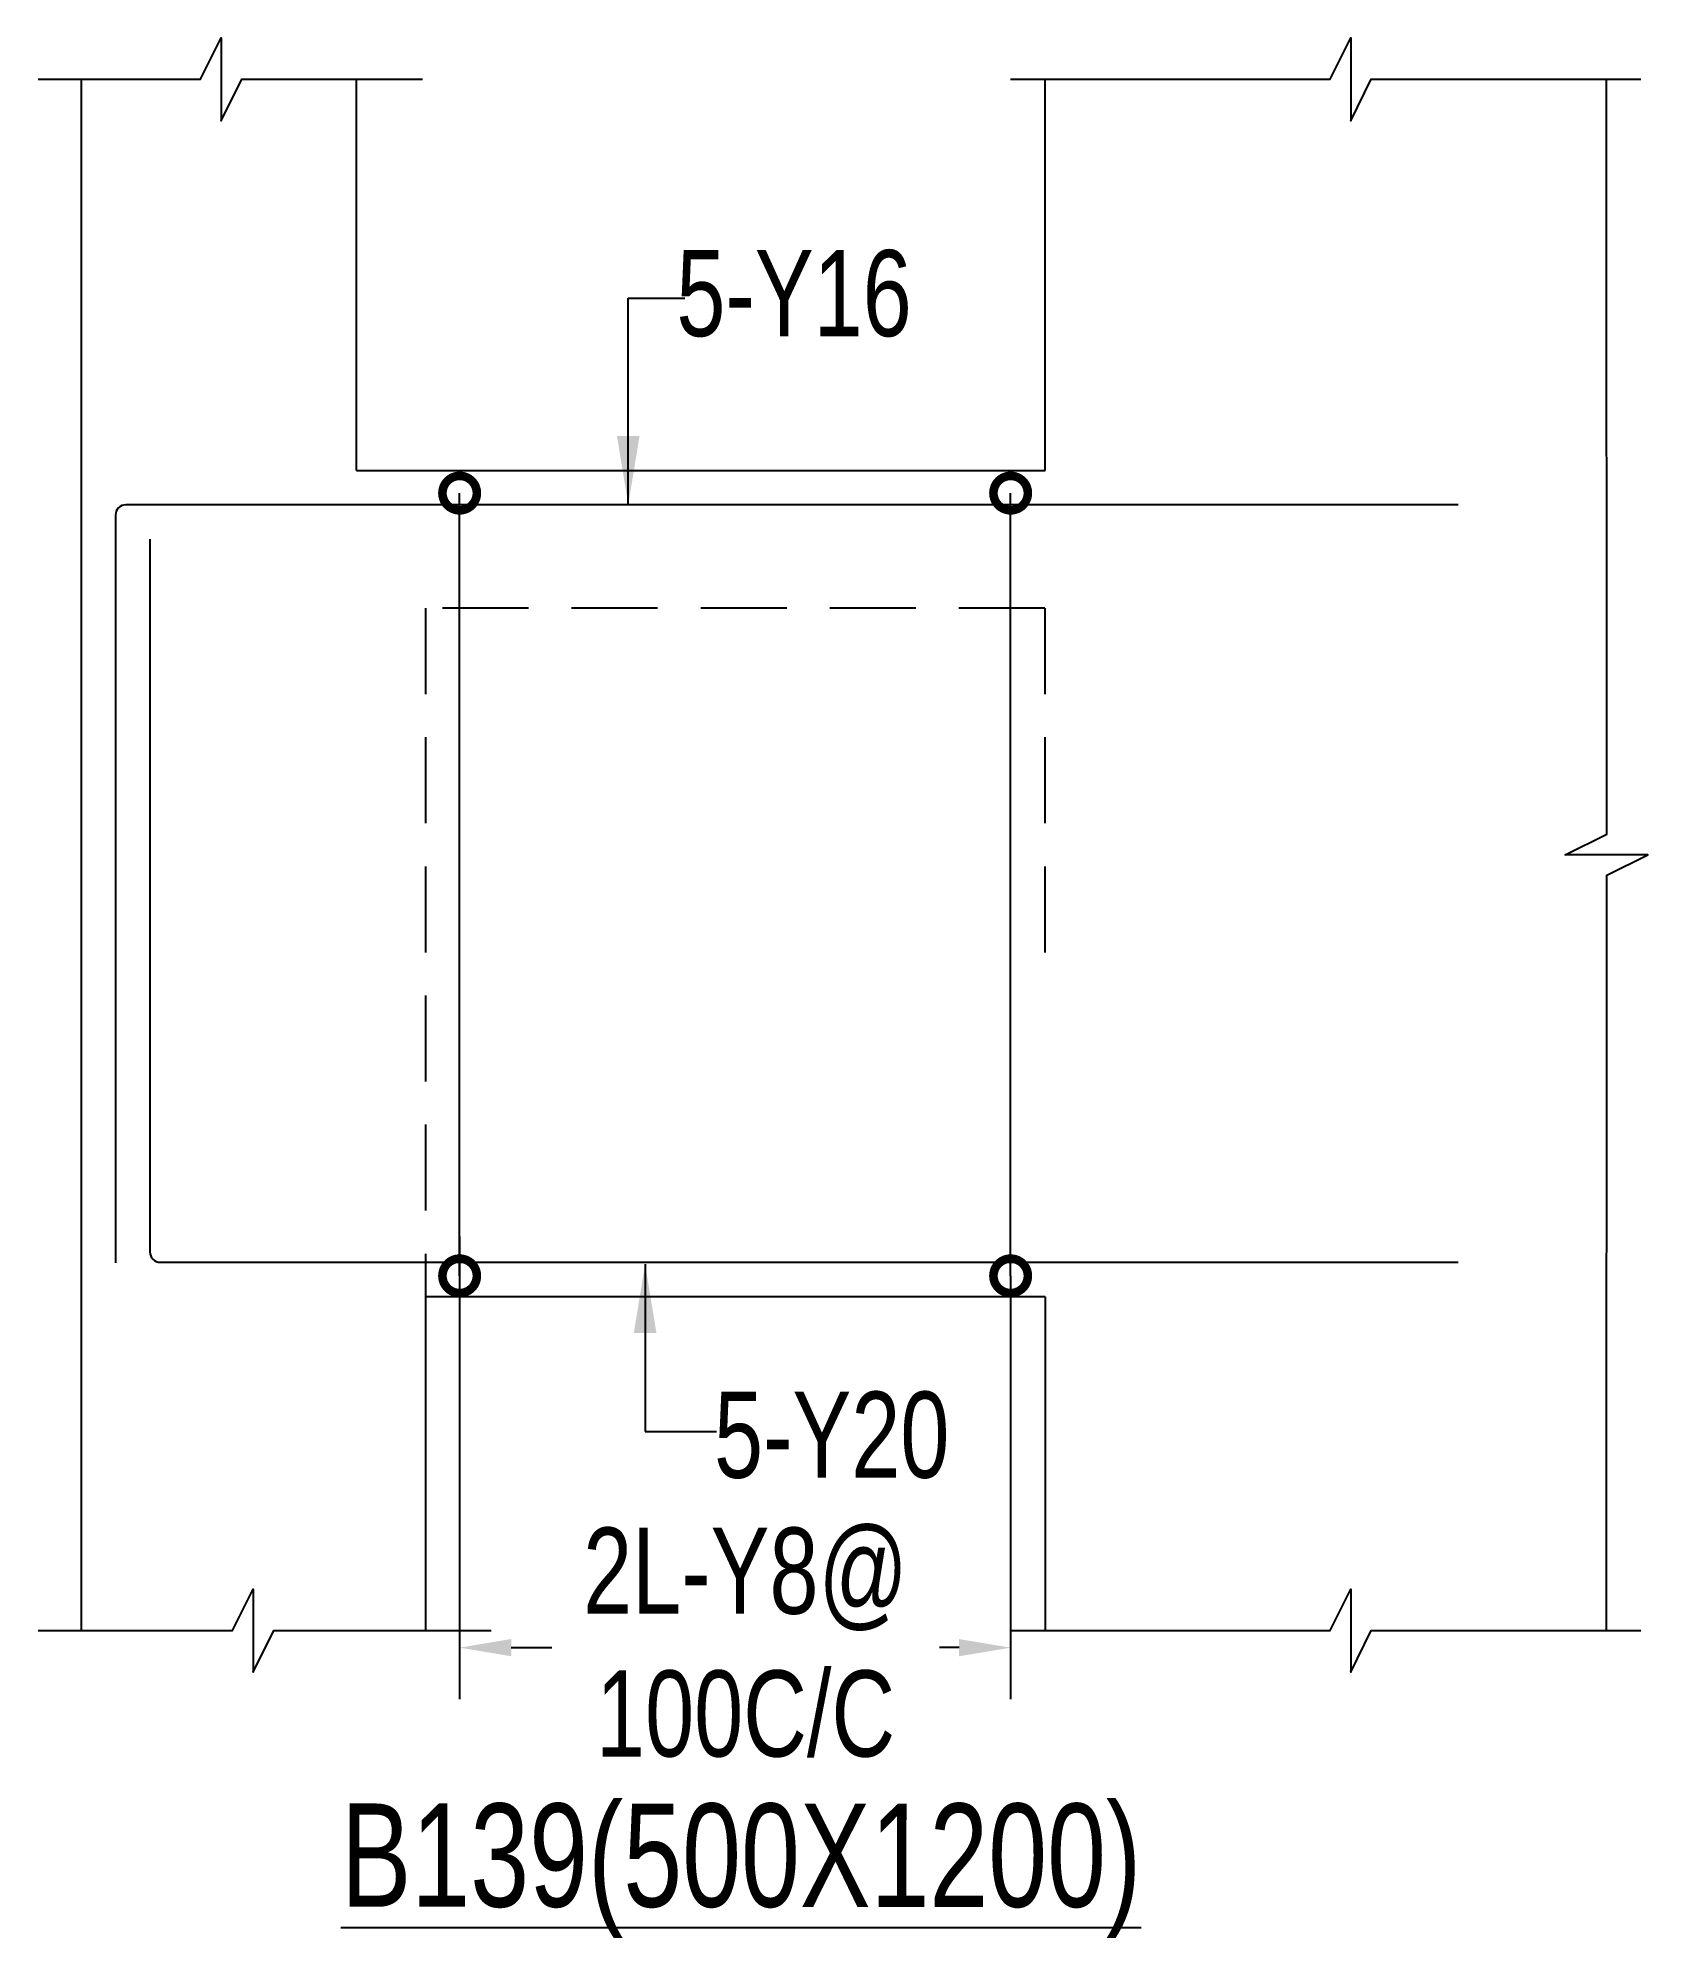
# Model space of a CAD drawing. Header units: millimetres. Extents: x 31347440 to 31744305, y -21457036 to -21063618.
# Drawn here: x 31687723 to 31690061, y -21174792 to -21172033 of the extents above; entities that cross this region are included whole.
import ezdxf

# ---------------------------------------------------------------- set-up
doc = ezdxf.new("R2010")
doc.units = ezdxf.units.MM
doc.header["$LTSCALE"] = 1000
doc.header["$MEASUREMENT"] = 0
doc.header["$PDMODE"] = 3
for name, pattern in [('CONTINOUS', [0]), ('CONTINU', [0]), ('HIDDEN', [0.375, 0.25, -0.125])]:
    doc.linetypes.add(name, pattern=pattern)
for name, color, linetype in [('-S-ARROW', 253, 'Continuous'), ('-S-MISC', 8, 'Continuous'), ('-S-STIRUP', 11, 'Continuous'), ('-STR-BEAM', 7, 'CONTINU'), ('-STR-COLUMN', 5, 'HIDDEN'), ('-STR-REINF', 3, 'Continuous'), ('-STR-RF-DIM', 8, 'CONTINOUS'), ('-STR-TEXT', 6, 'Continuous'), ('SEC TEXT', 9, 'Continuous'), ('SLAB LINE', 254, 'HIDDEN')]:
    doc.layers.add(name, color=color, linetype=linetype)
doc.styles.add('BEAM-LS', font='romans.shx', dxfattribs={"width": 0.8})
doc.styles.add('SOBHA', font='swisscl.ttf')
doc.styles.add('sobha.sed', font='swisscl.ttf')
doc.dimstyles.new('S-50', dxfattribs={"dimscale": 50, "dimtxt": 2.5, "dimasz": 2, "dimexe": 0.5, "dimexo": 0.25, "dimgap": 0.25, "dimtad": 0, "dimdec": 0, "dimrnd": 0.0005, "dimzin": 0, "dimdsep": 46, "dimtxsty": 'sobha.sed', "dimblk": 'OBLIQUE', "dimcen": 0.09, "dimclrd": 8, "dimclre": 8, "dimclrt": 6, "dimadec": 0, "dimazin": 0, "dimtfac": 1, "dimtdec": 0, "dimtofl": 0, "dimtmove": 2, "dimatfit": 3, "dimfxl": 0.18, "dimtolj": 1, "dimtzin": 0, "dimlwd": -1, "dimlwe": -1, "dimarcsym": 0})
doc.dimstyles.new('S-DIM50', dxfattribs={"dimscale": 50, "dimtxt": 2.5, "dimasz": 1.5, "dimexe": 1.5, "dimexo": 1, "dimgap": 0.5, "dimtad": 0, "dimdec": 0, "dimzin": 0, "dimdsep": 46, "dimtxsty": 'SOBHA', "dimcen": 0.09, "dimclrd": 256, "dimclre": 256, "dimclrt": 6, "dimadec": 5, "dimazin": 0, "dimtfac": 1, "dimtdec": 0, "dimtofl": 0, "dimtmove": 0, "dimatfit": 3, "dimfxl": 0.18, "dimtolj": 1, "dimtzin": 0, "dimlwd": -1, "dimlwe": -1, "dimarcsym": 0})
doc.dimstyles.new('STIRUP', dxfattribs={"dimscale": 50, "dimtxt": 2.5, "dimasz": 2.2, "dimexe": 0, "dimexo": 0, "dimgap": 0.5, "dimtad": 0, "dimdec": 0, "dimzin": 0, "dimdsep": 46, "dimtxsty": 'BEAM-LS', "dimblk": 'DOTSMALL', "dimcen": 0.09, "dimclrd": 256, "dimclre": 256, "dimclrt": 256, "dimadec": 5, "dimazin": 0, "dimtfac": 1, "dimtdec": 0, "dimtofl": 0, "dimtmove": 0, "dimatfit": 3, "dimldrblk": 'DOTSMALL', "dimfxl": 0, "dimfxlon": 1, "dimtolj": 1, "dimtzin": 0, "dimlwd": -1, "dimlwe": -1, "dimarcsym": 0})

msp = doc.modelspace()

# ---------------------------------------------------------------- texts
at = {"layer": '-STR-TEXT', "color": 6, "style": 'SOBHA'}
for s, p in [('5-Y16', (31688650.1, -21172466.2, 0)), ('5-Y20', (31688704.8, -21174124, 0))]:
    msp.add_text(s, height=125, dxfattribs=at).set_placement(p)
at = {"layer": 'SEC TEXT', "color": 4, "linetype": 'ByBlock', "style": 'sobha.sed'}
msp.add_text('%%UB139(500X1200)', height=150, rotation=359.9893, dxfattribs=at).set_placement((31688162.7, -21174747, 0))

# ---------------------------------------------------------------- blocks, each defined once
blk = doc.blocks.new('*D200')
at = {"layer": '-STR-RF-DIM', "transparency": 16777216}
for p, q in [((31688335.3, -21173773.8), (31688335.3, -21174445.7)), ((31689135.6, -21173830.8), (31689135.6, -21174445.7)), ((31688410.3, -21174370.7), (31688469.1, -21174370.7)), ((31689060.6, -21174370.7), (31689032.1, -21174370.7))]:
    blk.add_line(p, q, dxfattribs=at)
for points in [[(31688410.3, -21174358.2), (31688410.3, -21174383.2), (31688335.3, -21174370.7)], [(31689060.6, -21174358.2), (31689060.6, -21174383.2), (31689135.6, -21174370.7)]]:
    blk.add_solid(points, dxfattribs=at)
at = {"layer": 'Defpoints', "color": 0, "transparency": 16777216}
for p in [(31688335.3, -21173773.8, 178586.6), (31689135.6, -21173830.8, 178586.6), (31689135.6, -21174370.7)]:
    blk.add_point(p, dxfattribs=at)
at = {"layer": '-STR-RF-DIM', "color": 6, "transparency": 16777216, "char_height": 125, "attachment_point": 5, "style": 'SOBHA'}
for s, insert in [('\\A1;2L-Y8@', (31688750.6, -21174271.5)), ('\\A1;100C/C', (31688750.6, -21174467.2))]:
    blk.add_mtext(s, dxfattribs=dict(at, insert=insert))
blk = doc.blocks.new('_DotSmall')
at = {"color": 0, "linetype": 'ByBlock', "const_width": 0.5}
blk.add_lwpolyline([(-0.0625, 0, 1), (0.0625, 0, 1)], format="xyb", close=True, dxfattribs=at)
blk = doc.blocks.new('*D201')
at = {"layer": '-S-STIRUP', "ltscale": 100, "transparency": 16777216}
blk.add_line((31688335.3, -21173830.8), (31688335.3, -21172694.1), dxfattribs=at)
at = {"layer": 'Defpoints', "color": 0, "linetype": 'CONTINU', "ltscale": 100, "transparency": 16777216}
for p in [(31688335.3, -21172694.1), (31688335.3, -21172694.1), (31688335.3, -21173830.8)]:
    blk.add_point(p, dxfattribs=at)
at = {"layer": '-S-STIRUP', "linetype": 'CONTINU', "ltscale": 100, "transparency": 16777216, "xscale": 100, "yscale": 100, "zscale": 100}
for p, rotation in [((31688335.3, -21172694.1), 90), ((31688335.3, -21173830.8), 270)]:
    blk.add_blockref('_DotSmall', p, dxfattribs=dict(at, rotation=rotation))
blk = doc.blocks.new('_OBLIQUE')
at = {"color": 0, "linetype": 'ByBlock'}
blk.add_line((-0.5, -0.5), (0.5, 0.5), dxfattribs=at)
blk = doc.blocks.new('*D202')
at = {"layer": '-S-STIRUP', "ltscale": 100, "transparency": 16777216}
blk.add_line((31689135.6, -21173830.8), (31689135.6, -21172694.1), dxfattribs=at)
at = {"layer": 'Defpoints', "color": 0, "linetype": 'CONTINU', "ltscale": 100, "transparency": 16777216}
for p in [(31689135.6, -21172694.1), (31689135.6, -21172694.1), (31689135.6, -21173830.8)]:
    blk.add_point(p, dxfattribs=at)
at = {"layer": '-S-STIRUP', "linetype": 'CONTINU', "ltscale": 100, "transparency": 16777216, "xscale": 100, "yscale": 100, "zscale": 100}
for p, rotation in [((31689135.6, -21172694.1), 90), ((31689135.6, -21173830.8), 270)]:
    blk.add_blockref('_DotSmall', p, dxfattribs=dict(at, rotation=rotation))

# ---------------------------------------------------------------- dimensions: what is measured, and where the dimension line sits
at = {"layer": '-S-STIRUP', "linetype": 'CONTINU', "ltscale": 100}
for base, p1, p2, picture, middle in [((31688335.3, -21172694.1, 178586.6), (31688335.3, -21173830.8, 178586.6), (31688335.3, -21172694.1, 178586.6), '*D201', (31688335.3, -21173262.4, 178586.6)), ((31689135.6, -21172694.1, 178586.6), (31689135.6, -21173830.8, 178586.6), (31689135.6, -21172694.1, 178586.6), '*D202', (31689135.6, -21173262.4, 178586.6))]:
    dim = msp.add_linear_dim(base=base, p1=p1, p2=p2, angle=90, text=' ', dimstyle='STIRUP', override={"dimasz": 2}, dxfattribs=at)
    dim.commit()
    dim.dimension.update_dxf_attribs({"geometry": picture, "text_midpoint": middle})
at = {"layer": '-STR-RF-DIM'}
dim = msp.add_linear_dim(base=(31689135.6, -21174370.7, 0), p1=(31688335.3, -21173773.8, 178586.6), p2=(31689135.6, -21173830.8, 178586.6), text='2L-Y8@\\X100C/C', dimstyle='S-DIM50', override={"dimscale": 1, "dimtxt": 125, "dimasz": 75, "dimexe": 75, "dimexo": 0, "dimgap": 25, "dimsah": 1, "dimcen": 4.5, "dimfxl": 75}, dxfattribs=at)
dim.commit()
dim.dimension.update_dxf_attribs({"geometry": '*D200', "text_midpoint": (31688750.6, -21174370.7, 0), "dimtype": 160})

# ---------------------------------------------------------------- linework, layer by layer
at = {"layer": '-S-MISC', "linetype": 'ByBlock', "ltscale": 1000, "elevation": 0}
for points in [[(31687722.9, -21172092.9), (31687959.1, -21172092.9), (31687989, -21172033.2), (31687989, -21172153.4), (31688018.8, -21172092.9), (31688281.4, -21172092.9)], [(31689135.6, -21172092.9), (31689599.6, -21172092.9), (31689629.5, -21172033.2), (31689629.5, -21172153.4), (31689659.3, -21172092.9), (31690050.9, -21172093.1)], [(31690000.9, -21174345.6), (31690001.7, -21173249.1), (31690061.3, -21173219.2), (31689941.2, -21173219.2), (31690001.7, -21173189.4), (31690001.2, -21172092.9)], [(31687722.9, -21174345.6), (31688005.6, -21174345.6), (31688035.5, -21174286), (31688035.5, -21174406.1), (31688065.3, -21174345.6), (31688381.3, -21174345.6)], [(31689135.6, -21174345.6), (31689599.6, -21174345.6), (31689629.5, -21174286), (31689629.5, -21174406.1), (31689659.3, -21174345.6), (31690050.9, -21174345.9)]]:
    msp.add_lwpolyline(points, dxfattribs=at)
at = {"layer": '-STR-BEAM'}
msp.add_line((31688185.5, -21172661.1, 0), (31689185.6, -21172661.1, 0), dxfattribs=at)
at = {"layer": '-STR-BEAM', "elevation": 0}
msp.add_lwpolyline([(31689185.6, -21173861.1), (31688285.5, -21173861.1)], dxfattribs=at)
at = {"layer": '-STR-COLUMN', "linetype": 'Continuous', "ltscale": 10}
for p, q in [((31687785.4, -21172092.9, 0), (31687785.4, -21174345.6, 0)), ((31688185.5, -21172661.1, 0), (31688185.5, -21172092.9, 0)), ((31689185.6, -21172661.1, 0), (31689185.6, -21172092.9, 0)), ((31688285.5, -21173861.1, 0), (31688285.5, -21174345.6, 0)), ((31689185.6, -21173861.1, 0), (31689185.6, -21174345.6, 0))]:
    msp.add_line(p, q, dxfattribs=at)
at = {"layer": '-STR-REINF', "ltscale": 10}
for p, q in [((31687835.4, -21172726.1, 0), (31687835.4, -21173811.7, 0)), ((31689785.6, -21172711.1, 0), (31687850.4, -21172711.1, 0)), ((31687885.4, -21172761.1, 0), (31687885.4, -21173796.1, 0)), ((31687900.4, -21173811.1, 0), (31689785.6, -21173811.1, 0))]:
    msp.add_line(p, q, dxfattribs=at)
for centre, start, end in [((31687850.4, -21172726.1, 0), 90, 180), ((31687900.4, -21173796.1, 0), 180, 270)]:
    msp.add_arc(centre, 15, start, end, dxfattribs=at)
at = {"layer": 'SLAB LINE', "color": 8, "linetype": 'HIDDEN', "ltscale": 0.5}
for p, q in [((31689185.4, -21172861.1, 0), (31688285.5, -21172861.1, 0)), ((31688285.5, -21172861.1, 0), (31688285.5, -21173861.1, 0)), ((31689185.4, -21172861.1, 0), (31689185.4, -21173411.1, 0))]:
    msp.add_line(p, q, dxfattribs=at)

msp.set_redraw_order([(e.dxf.handle, doc.entitydb.next_handle()) for e in msp.query("TEXT MTEXT ATTDEF DIMENSION ARC_DIMENSION")])  # texts and dimensions are drawn at this point

# ---------------------------------------------------------------- leaders
at = {"layer": '-S-ARROW'}
for points in [[(31688580.2, -21172711.1, 0), (31688580.2, -21172411.1, 0), (31688662.5, -21172411.1, 0)], [(31688604.7, -21173813.8, 0), (31688604.7, -21174056.7, 0), (31688708.2, -21174056.7, 0)]]:
    msp.add_leader(points, dimstyle='S-50', override={"dimasz": 2, "dimgap": 0.1, "dimtad": 0}, dxfattribs=at)

doc.saveas('drawing.dxf')
